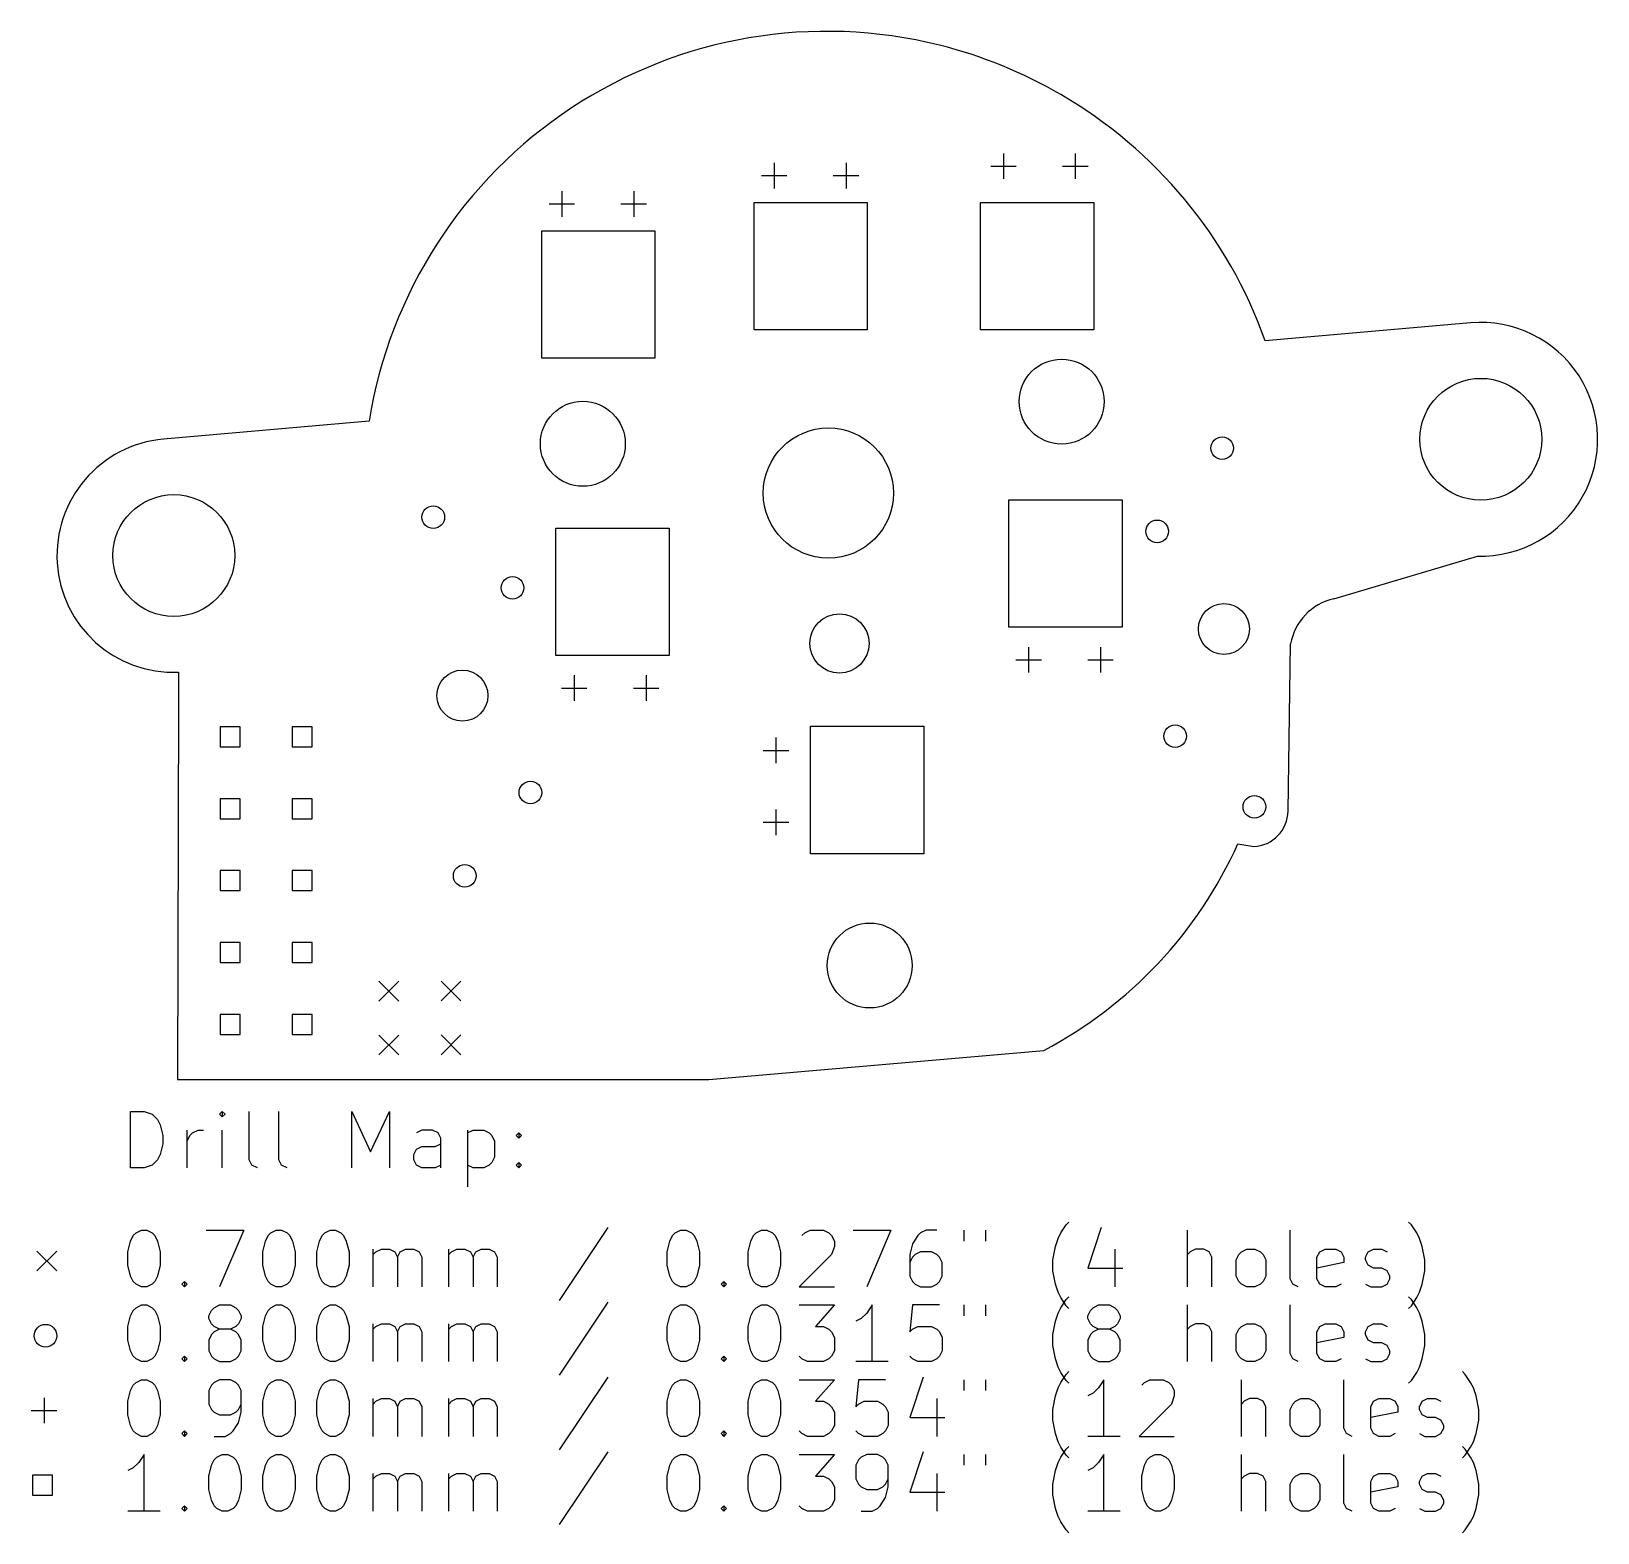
# Model space of a CAD drawing. Extents: x 115 to 170.4, y -122.2 to -69.2.
import ezdxf

# ---------------------------------------------------------------- set-up
doc = ezdxf.new("R2010")
doc.units = 0
doc.layers.add('BLACK', color=7, linetype='CONTINUOUS')

msp = doc.modelspace()

# ---------------------------------------------------------------- linework, layer by layer
at = {"layer": 'BLACK', "linetype": 'CONTINUOUS'}
for p, q in [((151.384681, -71.386729), (151.384732, -71.386657)), ((149.36, -73.464), (149.36, -74.364)), ((151.9, -73.464), (151.9, -74.364)), ((141.26, -73.8), (141.26, -74.7)), ((143.8, -73.8), (143.8, -74.7)), ((148.91, -73.914), (149.81, -73.914)), ((151.45, -73.914), (152.35, -73.914)), ((140.81, -74.25), (141.71, -74.25)), ((143.35, -74.25), (144.25, -74.25)), ((133.76, -74.8), (133.76, -75.7)), ((136.3, -74.8), (136.3, -75.7)), ((140.55, -75.2), (144.55, -75.2)), ((140.55, -79.7), (140.55, -75.2)), ((144.55, -75.2), (144.55, -79.7)), ((148.55, -75.2), (152.55, -75.2)), ((148.55, -79.7), (148.55, -75.2)), ((152.55, -75.2), (152.55, -79.7)), ((133.31, -75.25), (134.21, -75.25)), ((135.85, -75.25), (136.75, -75.25)), ((133.05, -80.7), (133.05, -76.2)), ((133.05, -76.2), (137.05, -76.2)), ((137.05, -76.2), (137.05, -80.7)), ((165.863593, -79.450472), (158.607673, -80.085282)), ((144.55, -79.7), (140.55, -79.7)), ((152.55, -79.7), (148.55, -79.7)), ((137.05, -80.7), (133.05, -80.7)), ((126.95182, -82.922616), (119.695947, -83.557423)), ((149.55, -85.7), (153.55, -85.7)), ((149.55, -90.2), (149.55, -85.7)), ((153.55, -85.7), (153.55, -90.2)), ((133.55, -86.7), (137.55, -86.7)), ((133.55, -91.2), (133.55, -86.7)), ((137.55, -86.7), (137.55, -91.2)), ((161.032214, -89.195196), (166.107598, -87.688143)), ((153.55, -90.2), (149.55, -90.2)), ((137.55, -91.2), (133.55, -91.2)), ((150.25, -90.9), (150.25, -91.8)), ((152.79, -90.9), (152.79, -91.8)), ((159.415035, -96.692033), (159.503261, -90.792896)), ((120.220136, -91.79344), (120.220137, -92.812589)), ((149.8, -91.35), (150.7, -91.35)), ((152.34, -91.35), (153.24, -91.35)), ((133.75, -92.35), (134.65, -92.35)), ((134.2, -91.9), (134.2, -92.8)), ((136.29, -92.35), (137.19, -92.35)), ((136.74, -91.9), (136.74, -92.8)), ((120.220137, -92.812589), (120.190154, -106.181059)), ((122.403557, -93.716443), (121.696443, -93.716443)), ((121.696443, -93.716443), (121.696443, -94.423557)), ((122.403557, -94.423557), (122.403557, -93.716443)), ((124.943557, -93.716443), (124.236443, -93.716443)), ((124.236443, -93.716443), (124.236443, -94.423557)), ((124.943557, -94.423557), (124.943557, -93.716443)), ((142.55, -98.2), (142.55, -93.7)), ((142.55, -93.7), (146.55, -93.7)), ((146.55, -93.7), (146.55, -98.2)), ((121.696443, -94.423557), (122.403557, -94.423557)), ((124.236443, -94.423557), (124.943557, -94.423557)), ((140.875, -94.55), (141.775, -94.55)), ((141.325, -94.1), (141.325, -95)), ((122.403557, -96.256443), (121.696443, -96.256443)), ((121.696443, -96.256443), (121.696443, -96.963557)), ((122.403557, -96.963557), (122.403557, -96.256443)), ((124.943557, -96.256443), (124.236443, -96.256443)), ((124.236443, -96.256443), (124.236443, -96.963557)), ((124.943557, -96.963557), (124.943557, -96.256443)), ((141.325, -96.64), (141.325, -97.54)), ((121.696443, -96.963557), (122.403557, -96.963557)), ((124.236443, -96.963557), (124.943557, -96.963557)), ((140.875, -97.09), (141.775, -97.09)), ((157.642421, -97.851357), (158.2, -97.95)), ((146.55, -98.2), (142.55, -98.2)), ((122.403557, -98.796443), (121.696443, -98.796443)), ((121.696443, -98.796443), (121.696443, -99.503557)), ((122.403557, -99.503557), (122.403557, -98.796443)), ((124.943557, -98.796443), (124.236443, -98.796443)), ((124.236443, -98.796443), (124.236443, -99.503557)), ((124.943557, -99.503557), (124.943557, -98.796443)), ((121.696443, -99.503557), (122.403557, -99.503557)), ((124.236443, -99.503557), (124.943557, -99.503557)), ((122.403557, -101.336443), (121.696443, -101.336443)), ((121.696443, -101.336443), (121.696443, -102.043557)), ((122.403557, -102.043557), (122.403557, -101.336443)), ((124.943557, -101.336443), (124.236443, -101.336443)), ((124.236443, -101.336443), (124.236443, -102.043557)), ((124.943557, -102.043557), (124.943557, -101.336443)), ((121.696443, -102.043557), (122.403557, -102.043557)), ((124.236443, -102.043557), (124.943557, -102.043557)), ((127.3, -102.705), (128, -103.405)), ((128, -102.705), (127.3, -103.405)), ((129.5, -102.7), (130.2, -103.4)), ((130.2, -102.7), (129.5, -103.4)), ((122.403557, -103.876443), (121.696443, -103.876443)), ((121.696443, -103.876443), (121.696443, -104.583557)), ((122.403557, -104.583557), (122.403557, -103.876443)), ((124.943557, -103.876443), (124.236443, -103.876443)), ((124.236443, -103.876443), (124.236443, -104.583557)), ((124.943557, -104.583557), (124.943557, -103.876443)), ((121.696443, -104.583557), (122.403557, -104.583557)), ((124.236443, -104.583557), (124.943557, -104.583557)), ((127.3, -104.605), (128, -105.305)), ((128, -104.605), (127.3, -105.305)), ((129.5, -104.6), (130.2, -105.3)), ((130.2, -104.6), (129.5, -105.3)), ((138.957399, -106.181059), (150.787931, -105.146021)), ((120.190154, -106.181059), (138.957399, -106.181059)), ((118.530949, -109.300897), (118.530949, -107.300897)), ((118.530949, -107.300897), (119.007139, -107.300897)), ((119.007139, -107.300897), (119.292854, -107.396135)), ((121.769044, -107.300897), (121.673806, -107.396135)), ((121.864282, -107.396135), (121.769044, -107.300897)), ((121.769044, -107.300897), (121.769044, -107.491373)), ((122.721425, -109.015182), (122.721425, -107.300897)), ((123.769044, -109.015182), (123.769044, -107.300897)), ((126.340473, -109.300897), (126.340473, -107.300897)), ((126.340473, -107.300897), (127.00714, -108.729468)), ((127.00714, -108.729468), (127.673806, -107.300897)), ((127.673806, -107.300897), (127.673806, -109.300897)), ((119.292854, -107.396135), (119.48333, -107.586611)), ((119.48333, -107.586611), (119.578568, -107.777087)), ((119.578568, -107.777087), (119.673806, -108.158039)), ((121.673806, -107.396135), (121.769044, -107.491373)), ((121.769044, -107.491373), (121.864282, -107.396135)), ((119.673806, -108.158039), (119.673806, -108.443754)), ((120.530949, -109.300897), (120.530949, -107.967563)), ((120.530949, -108.348516), (120.626187, -108.158039)), ((120.626187, -108.158039), (120.721425, -108.062801)), ((120.721425, -108.062801), (120.911901, -107.967563)), ((120.911901, -107.967563), (121.102378, -107.967563)), ((121.769044, -109.300897), (121.769044, -107.967563)), ((128.816663, -107.967563), (128.626187, -108.062801)), ((129.197616, -107.967563), (128.816663, -107.967563)), ((129.388092, -108.062801), (129.197616, -107.967563)), ((129.48333, -108.253278), (129.388092, -108.062801)), ((129.48333, -109.300897), (129.48333, -108.253278)), ((130.435711, -107.967563), (130.435711, -109.967563)), ((130.435711, -108.062801), (130.626187, -107.967563)), ((130.626187, -107.967563), (131.00714, -107.967563)), ((131.00714, -107.967563), (131.197616, -108.062801)), ((131.197616, -108.062801), (131.292854, -108.158039)), ((131.292854, -108.158039), (131.388092, -108.348516)), ((131.388092, -108.348516), (131.388092, -108.919944)), ((132.149997, -108.158039), (132.245235, -108.062801)), ((132.245235, -108.253278), (132.149997, -108.158039)), ((132.245235, -108.062801), (132.340473, -108.158039)), ((132.245235, -108.062801), (132.245235, -108.253278)), ((132.340473, -108.158039), (132.245235, -108.253278)), ((119.578568, -108.824706), (119.48333, -109.015182)), ((119.673806, -108.443754), (119.578568, -108.824706)), ((128.530949, -108.824706), (128.626187, -108.63423)), ((128.530949, -109.015182), (128.530949, -108.824706)), ((128.626187, -108.63423), (128.816663, -108.538992)), ((128.816663, -108.538992), (129.292854, -108.538992)), ((129.292854, -108.538992), (129.48333, -108.443754)), ((131.388092, -108.919944), (131.292854, -109.11042)), ((119.007139, -109.300897), (118.530949, -109.300897)), ((119.292854, -109.205659), (119.007139, -109.300897)), ((119.48333, -109.015182), (119.292854, -109.205659)), ((122.816663, -109.205659), (122.721425, -109.015182)), ((123.007139, -109.300897), (122.816663, -109.205659)), ((123.864282, -109.205659), (123.769044, -109.015182)), ((124.054758, -109.300897), (123.864282, -109.205659)), ((128.626187, -109.205659), (128.530949, -109.015182)), ((128.816663, -109.300897), (128.626187, -109.205659)), ((129.292854, -109.300897), (128.816663, -109.300897)), ((129.48333, -109.205659), (129.292854, -109.300897)), ((130.626187, -109.300897), (130.435711, -109.205659)), ((131.00714, -109.300897), (130.626187, -109.300897)), ((131.197616, -109.205659), (131.00714, -109.300897)), ((131.292854, -109.11042), (131.197616, -109.205659)), ((132.149997, -109.205659), (132.245235, -109.11042)), ((132.245235, -109.300897), (132.149997, -109.205659)), ((132.245235, -109.11042), (132.340473, -109.205659)), ((132.245235, -109.11042), (132.245235, -109.300897)), ((132.340473, -109.205659), (132.245235, -109.300897)), ((118.530949, -111.881849), (118.626187, -111.691373)), ((118.626187, -111.691373), (118.721425, -111.596135)), ((118.721425, -111.596135), (118.911901, -111.500897)), ((118.911901, -111.500897), (119.102378, -111.500897)), ((119.102378, -111.500897), (119.292854, -111.596135)), ((119.292854, -111.596135), (119.388092, -111.691373)), ((119.388092, -111.691373), (119.48333, -111.881849)), ((121.197616, -111.500897), (122.530949, -111.500897)), ((122.530949, -111.500897), (121.673806, -113.500897)), ((123.292854, -111.881849), (123.388092, -111.691373)), ((123.388092, -111.691373), (123.48333, -111.596135)), ((123.48333, -111.596135), (123.673806, -111.500897)), ((123.673806, -111.500897), (123.864283, -111.500897)), ((123.864283, -111.500897), (124.054759, -111.596135)), ((124.054759, -111.596135), (124.149997, -111.691373)), ((124.149997, -111.691373), (124.245235, -111.881849)), ((125.197616, -111.881849), (125.292854, -111.691373)), ((125.292854, -111.691373), (125.388092, -111.596135)), ((125.388092, -111.596135), (125.578568, -111.500897)), ((125.578568, -111.500897), (125.769045, -111.500897)), ((125.769045, -111.500897), (125.959521, -111.596135)), ((125.959521, -111.596135), (126.054759, -111.691373)), ((126.054759, -111.691373), (126.149997, -111.881849)), ((135.388093, -111.405659), (133.673808, -113.977087)), ((137.57857, -111.881849), (137.673808, -111.691373)), ((137.673808, -111.691373), (137.769046, -111.596135)), ((137.769046, -111.596135), (137.959522, -111.500897)), ((137.959522, -111.500897), (138.149999, -111.500897)), ((138.149999, -111.500897), (138.340475, -111.596135)), ((138.340475, -111.596135), (138.435713, -111.691373)), ((138.435713, -111.691373), (138.530951, -111.881849)), ((140.435713, -111.881849), (140.530951, -111.691373)), ((140.530951, -111.691373), (140.626189, -111.596135)), ((140.626189, -111.596135), (140.816665, -111.500897)), ((140.816665, -111.500897), (141.007142, -111.500897)), ((141.007142, -111.500897), (141.197618, -111.596135)), ((141.197618, -111.596135), (141.292856, -111.691373)), ((141.292856, -111.691373), (141.388094, -111.881849)), ((142.245237, -111.691373), (142.340475, -111.596135)), ((142.340475, -111.596135), (142.530951, -111.500897)), ((142.530951, -111.500897), (143.007142, -111.500897)), ((143.007142, -111.500897), (143.197618, -111.596135)), ((143.197618, -111.596135), (143.292856, -111.691373)), ((143.292856, -111.691373), (143.388094, -111.881849)), ((144.054761, -111.500897), (145.388094, -111.500897)), ((145.388094, -111.500897), (144.530951, -113.500897)), ((146.340475, -111.691373), (146.149999, -111.977087)), ((146.435713, -111.596135), (146.340475, -111.691373)), ((146.626189, -111.500897), (146.435713, -111.596135)), ((147.007142, -111.500897), (146.626189, -111.500897)), ((147.959523, -111.500897), (147.959523, -111.881849)), ((148.721428, -111.500897), (148.721428, -111.881849)), ((151.292857, -111.786611), (151.388095, -111.596135)), ((151.388095, -111.596135), (151.578571, -111.31042)), ((151.578571, -111.31042), (151.67381, -111.215182)), ((152.816666, -111.405659), (152.340476, -112.83423)), ((155.864286, -113.500897), (155.864286, -111.500897)), ((159.483334, -113.215182), (159.483334, -111.500897)), ((163.769049, -111.31042), (163.673811, -111.215182)), ((163.959525, -111.596135), (163.769049, -111.31042)), ((164.054763, -111.786611), (163.959525, -111.596135)), ((115.223181, -112.236059), (115.923181, -112.936059)), ((115.923181, -112.236059), (115.223181, -112.936059)), ((118.435711, -112.262801), (118.530949, -111.881849)), ((118.435711, -112.738992), (118.435711, -112.262801)), ((119.48333, -111.881849), (119.578568, -112.262801)), ((119.578568, -112.262801), (119.578568, -112.738992)), ((123.197616, -112.262801), (123.292854, -111.881849)), ((123.197616, -112.738992), (123.197616, -112.262801)), ((124.245235, -111.881849), (124.340473, -112.262801)), ((124.340473, -112.262801), (124.340473, -112.738992)), ((125.102378, -112.262801), (125.197616, -111.881849)), ((125.102378, -112.738992), (125.102378, -112.262801)), ((126.149997, -111.881849), (126.245235, -112.262801)), ((126.245235, -112.262801), (126.245235, -112.738992)), ((127.102378, -113.500897), (127.102378, -112.167563)), ((127.102378, -112.358039), (127.197616, -112.262801)), ((127.197616, -112.262801), (127.388092, -112.167563)), ((127.388092, -112.167563), (127.673807, -112.167563)), ((127.673807, -112.167563), (127.864283, -112.262801)), ((127.864283, -112.262801), (127.959521, -112.453278)), ((127.959521, -112.453278), (128.054759, -112.262801)), ((128.054759, -112.262801), (128.245235, -112.167563)), ((128.245235, -112.167563), (128.530949, -112.167563)), ((128.530949, -112.167563), (128.721426, -112.262801)), ((128.721426, -112.262801), (128.816664, -112.453278)), ((129.769045, -113.500897), (129.769045, -112.167563)), ((129.769045, -112.358039), (129.864283, -112.262801)), ((129.864283, -112.262801), (130.054759, -112.167563)), ((130.054759, -112.167563), (130.340474, -112.167563)), ((130.340474, -112.167563), (130.53095, -112.262801)), ((130.53095, -112.262801), (130.626188, -112.453278)), ((130.626188, -112.453278), (130.721426, -112.262801)), ((130.721426, -112.262801), (130.911902, -112.167563)), ((130.911902, -112.167563), (131.197616, -112.167563)), ((131.197616, -112.167563), (131.388093, -112.262801)), ((131.388093, -112.262801), (131.483331, -112.453278)), ((137.483332, -112.262801), (137.57857, -111.881849)), ((137.483332, -112.738992), (137.483332, -112.262801)), ((138.530951, -111.881849), (138.626189, -112.262801)), ((138.626189, -112.262801), (138.626189, -112.738992)), ((140.340475, -112.262801), (140.435713, -111.881849)), ((140.340475, -112.738992), (140.340475, -112.262801)), ((141.388094, -111.881849), (141.483332, -112.262801)), ((141.483332, -112.262801), (141.483332, -112.738992)), ((143.388094, -112.072325), (143.292856, -112.358039)), ((143.388094, -111.881849), (143.388094, -112.072325)), ((146.149999, -111.977087), (146.054761, -112.358039)), ((146.435713, -112.262801), (146.245237, -112.358039)), ((146.816666, -112.262801), (146.435713, -112.262801)), ((147.007142, -112.358039), (146.816666, -112.262801)), ((151.102381, -112.548516), (151.197619, -112.072325)), ((151.197619, -112.072325), (151.292857, -111.786611)), ((153.292857, -112.167563), (153.292857, -113.500897)), ((155.959524, -112.262801), (155.864286, -112.358039)), ((156.15, -112.167563), (155.959524, -112.262801)), ((156.435715, -112.167563), (156.15, -112.167563)), ((156.626191, -112.262801), (156.435715, -112.167563)), ((156.721429, -112.453278), (156.626191, -112.262801)), ((157.67381, -112.358039), (157.769048, -112.262801)), ((157.769048, -112.262801), (157.959524, -112.167563)), ((157.959524, -112.167563), (158.245239, -112.167563)), ((158.245239, -112.167563), (158.435715, -112.262801)), ((158.435715, -112.262801), (158.530953, -112.358039)), ((160.435715, -112.453278), (160.530953, -112.262801)), ((160.530953, -112.262801), (160.721429, -112.167563)), ((160.721429, -112.167563), (161.102382, -112.167563)), ((161.102382, -112.167563), (161.292858, -112.262801)), ((161.292858, -112.262801), (161.388096, -112.453278)), ((162.150001, -112.453278), (162.245239, -112.262801)), ((162.245239, -112.262801), (162.435715, -112.167563)), ((162.435715, -112.167563), (162.721429, -112.167563)), ((162.721429, -112.167563), (162.911906, -112.262801)), ((164.150001, -112.072325), (164.054763, -111.786611)), ((164.245239, -112.548516), (164.150001, -112.072325)), ((118.530949, -113.119944), (118.435711, -112.738992)), ((119.578568, -112.738992), (119.48333, -113.119944)), ((123.292854, -113.119944), (123.197616, -112.738992)), ((124.340473, -112.738992), (124.245235, -113.119944)), ((125.197616, -113.119944), (125.102378, -112.738992)), ((126.245235, -112.738992), (126.149997, -113.119944)), ((127.959521, -112.453278), (127.959521, -113.500897)), ((128.816664, -112.453278), (128.816664, -113.500897)), ((130.626188, -112.453278), (130.626188, -113.500897)), ((131.483331, -112.453278), (131.483331, -113.500897)), ((137.57857, -113.119944), (137.483332, -112.738992)), ((138.626189, -112.738992), (138.530951, -113.119944)), ((140.435713, -113.119944), (140.340475, -112.738992)), ((141.483332, -112.738992), (141.388094, -113.119944)), ((143.292856, -112.358039), (142.149999, -113.500897)), ((146.054761, -112.358039), (146.054761, -113.119944)), ((146.149999, -112.453278), (146.054761, -112.643754)), ((146.245237, -112.358039), (146.149999, -112.453278)), ((147.10238, -112.453278), (147.007142, -112.358039)), ((147.197618, -112.643754), (147.10238, -112.453278)), ((147.197618, -113.119944), (147.197618, -112.643754)), ((151.102381, -112.929468), (151.102381, -112.548516)), ((152.340476, -112.83423), (153.578571, -112.83423)), ((156.721429, -113.500897), (156.721429, -112.453278)), ((157.578572, -112.548516), (157.67381, -112.358039)), ((157.578572, -113.119944), (157.578572, -112.548516)), ((158.530953, -112.358039), (158.626191, -112.548516)), ((158.626191, -112.548516), (158.626191, -113.119944)), ((160.435715, -113.215182), (160.435715, -112.453278)), ((161.388096, -112.643754), (160.435715, -112.83423)), ((161.388096, -112.453278), (161.388096, -112.643754)), ((162.150001, -112.548516), (162.150001, -112.453278)), ((162.245239, -112.738992), (162.150001, -112.548516)), ((162.435715, -112.83423), (162.245239, -112.738992)), ((162.721429, -112.83423), (162.435715, -112.83423)), ((162.911906, -112.929468), (162.721429, -112.83423)), ((164.245239, -112.929468), (164.245239, -112.548516)), ((118.626187, -113.31042), (118.530949, -113.119944)), ((118.721425, -113.405659), (118.626187, -113.31042)), ((118.911901, -113.500897), (118.721425, -113.405659)), ((119.292854, -113.405659), (119.102378, -113.500897)), ((119.388092, -113.31042), (119.292854, -113.405659)), ((119.48333, -113.119944), (119.388092, -113.31042)), ((120.340473, -113.405659), (120.435711, -113.31042)), ((120.435711, -113.500897), (120.340473, -113.405659)), ((120.435711, -113.31042), (120.530949, -113.405659)), ((120.435711, -113.31042), (120.435711, -113.500897)), ((120.530949, -113.405659), (120.435711, -113.500897)), ((123.388092, -113.31042), (123.292854, -113.119944)), ((123.48333, -113.405659), (123.388092, -113.31042)), ((123.673806, -113.500897), (123.48333, -113.405659)), ((124.054759, -113.405659), (123.864283, -113.500897)), ((124.149997, -113.31042), (124.054759, -113.405659)), ((124.245235, -113.119944), (124.149997, -113.31042)), ((125.292854, -113.31042), (125.197616, -113.119944)), ((125.388092, -113.405659), (125.292854, -113.31042)), ((125.578568, -113.500897), (125.388092, -113.405659)), ((125.959521, -113.405659), (125.769045, -113.500897)), ((126.054759, -113.31042), (125.959521, -113.405659)), ((126.149997, -113.119944), (126.054759, -113.31042)), ((137.673808, -113.31042), (137.57857, -113.119944)), ((137.769046, -113.405659), (137.673808, -113.31042)), ((137.959522, -113.500897), (137.769046, -113.405659)), ((138.340475, -113.405659), (138.149999, -113.500897)), ((138.435713, -113.31042), (138.340475, -113.405659)), ((138.530951, -113.119944), (138.435713, -113.31042)), ((139.388094, -113.405659), (139.483332, -113.31042)), ((139.483332, -113.500897), (139.388094, -113.405659)), ((139.483332, -113.31042), (139.57857, -113.405659)), ((139.483332, -113.31042), (139.483332, -113.500897)), ((139.57857, -113.405659), (139.483332, -113.500897)), ((140.530951, -113.31042), (140.435713, -113.119944)), ((140.626189, -113.405659), (140.530951, -113.31042)), ((140.816665, -113.500897), (140.626189, -113.405659)), ((141.197618, -113.405659), (141.007142, -113.500897)), ((141.292856, -113.31042), (141.197618, -113.405659)), ((141.388094, -113.119944), (141.292856, -113.31042)), ((146.054761, -113.119944), (146.149999, -113.31042)), ((146.149999, -113.31042), (146.245237, -113.405659)), ((146.245237, -113.405659), (146.435713, -113.500897)), ((146.816666, -113.500897), (147.007142, -113.405659)), ((147.007142, -113.405659), (147.10238, -113.31042)), ((147.10238, -113.31042), (147.197618, -113.119944)), ((151.197619, -113.405659), (151.102381, -112.929468)), ((151.292857, -113.691373), (151.197619, -113.405659)), ((157.67381, -113.31042), (157.578572, -113.119944)), ((157.769048, -113.405659), (157.67381, -113.31042)), ((157.959524, -113.500897), (157.769048, -113.405659)), ((158.435715, -113.405659), (158.245239, -113.500897)), ((158.530953, -113.31042), (158.435715, -113.405659)), ((158.626191, -113.119944), (158.530953, -113.31042)), ((159.578572, -113.405659), (159.483334, -113.215182)), ((159.769048, -113.500897), (159.578572, -113.405659)), ((160.530953, -113.405659), (160.435715, -113.215182)), ((160.721429, -113.500897), (160.530953, -113.405659)), ((161.292858, -113.405659), (161.102382, -113.500897)), ((162.150001, -113.405659), (162.340477, -113.500897)), ((162.721429, -113.500897), (162.911906, -113.405659)), ((163.007144, -113.119944), (162.911906, -112.929468)), ((162.911906, -113.405659), (163.007144, -113.215182)), ((163.007144, -113.215182), (163.007144, -113.119944)), ((164.054763, -113.691373), (164.150001, -113.405659)), ((164.150001, -113.405659), (164.245239, -112.929468)), ((119.102378, -113.500897), (118.911901, -113.500897)), ((123.864283, -113.500897), (123.673806, -113.500897)), ((125.769045, -113.500897), (125.578568, -113.500897)), ((138.149999, -113.500897), (137.959522, -113.500897)), ((141.007142, -113.500897), (140.816665, -113.500897)), ((142.149999, -113.500897), (143.388094, -113.500897)), ((146.435713, -113.500897), (146.816666, -113.500897)), ((151.388095, -113.881849), (151.292857, -113.691373)), ((151.578571, -114.167563), (151.388095, -113.881849)), ((151.388095, -114.236135), (151.578571, -113.95042)), ((151.578571, -113.95042), (151.67381, -113.855182)), ((158.245239, -113.500897), (157.959524, -113.500897)), ((161.102382, -113.500897), (160.721429, -113.500897)), ((162.340477, -113.500897), (162.721429, -113.500897)), ((163.769049, -113.95042), (163.673811, -113.855182)), ((163.769049, -114.167563), (163.959525, -113.881849)), ((163.959525, -114.236135), (163.769049, -113.95042)), ((163.959525, -113.881849), (164.054763, -113.691373)), ((118.435711, -114.902801), (118.530949, -114.521849)), ((118.530949, -114.521849), (118.626187, -114.331373)), ((118.626187, -114.331373), (118.721425, -114.236135)), ((118.721425, -114.236135), (118.911901, -114.140897)), ((118.911901, -114.140897), (119.102378, -114.140897)), ((119.102378, -114.140897), (119.292854, -114.236135)), ((119.292854, -114.236135), (119.388092, -114.331373)), ((119.388092, -114.331373), (119.48333, -114.521849)), ((119.48333, -114.521849), (119.578568, -114.902801)), ((121.292854, -114.521849), (121.388092, -114.331373)), ((121.292854, -114.617087), (121.292854, -114.521849)), ((121.388092, -114.331373), (121.48333, -114.236135)), ((121.48333, -114.236135), (121.673806, -114.140897)), ((121.673806, -114.140897), (122.054759, -114.140897)), ((122.054759, -114.140897), (122.245235, -114.236135)), ((122.245235, -114.236135), (122.340473, -114.331373)), ((122.340473, -114.331373), (122.435711, -114.521849)), ((122.435711, -114.521849), (122.435711, -114.617087)), ((123.197616, -114.902801), (123.292854, -114.521849)), ((123.292854, -114.521849), (123.388092, -114.331373)), ((123.388092, -114.331373), (123.48333, -114.236135)), ((123.48333, -114.236135), (123.673806, -114.140897)), ((123.673806, -114.140897), (123.864283, -114.140897)), ((123.864283, -114.140897), (124.054759, -114.236135)), ((124.054759, -114.236135), (124.149997, -114.331373)), ((124.149997, -114.331373), (124.245235, -114.521849)), ((124.245235, -114.521849), (124.340473, -114.902801)), ((125.102378, -114.902801), (125.197616, -114.521849)), ((125.197616, -114.521849), (125.292854, -114.331373)), ((125.292854, -114.331373), (125.388092, -114.236135)), ((125.388092, -114.236135), (125.578568, -114.140897)), ((125.578568, -114.140897), (125.769045, -114.140897)), ((125.769045, -114.140897), (125.959521, -114.236135)), ((125.959521, -114.236135), (126.054759, -114.331373)), ((126.054759, -114.331373), (126.149997, -114.521849)), ((126.149997, -114.521849), (126.245235, -114.902801)), ((135.388093, -114.045659), (133.673808, -116.617087)), ((137.483332, -114.902801), (137.57857, -114.521849)), ((137.57857, -114.521849), (137.673808, -114.331373)), ((137.673808, -114.331373), (137.769046, -114.236135)), ((137.769046, -114.236135), (137.959522, -114.140897)), ((137.959522, -114.140897), (138.149999, -114.140897)), ((138.149999, -114.140897), (138.340475, -114.236135)), ((138.340475, -114.236135), (138.435713, -114.331373)), ((138.435713, -114.331373), (138.530951, -114.521849)), ((138.530951, -114.521849), (138.626189, -114.902801)), ((140.340475, -114.902801), (140.435713, -114.521849)), ((140.435713, -114.521849), (140.530951, -114.331373)), ((140.530951, -114.331373), (140.626189, -114.236135)), ((140.626189, -114.236135), (140.816665, -114.140897)), ((140.816665, -114.140897), (141.007142, -114.140897)), ((141.007142, -114.140897), (141.197618, -114.236135)), ((141.197618, -114.236135), (141.292856, -114.331373)), ((141.292856, -114.331373), (141.388094, -114.521849)), ((141.388094, -114.521849), (141.483332, -114.902801)), ((142.149999, -114.140897), (143.388094, -114.140897)), ((143.388094, -114.140897), (142.721427, -114.902801)), ((144.530951, -114.426611), (144.340475, -114.617087)), ((144.721427, -114.140897), (144.530951, -114.426611)), ((144.721427, -116.140897), (144.721427, -114.140897)), ((146.149999, -114.140897), (146.054761, -115.093278)), ((147.10238, -114.140897), (146.149999, -114.140897)), ((147.959523, -114.140897), (147.959523, -114.521849)), ((148.721428, -114.140897), (148.721428, -114.521849)), ((151.197619, -114.712325), (151.292857, -114.426611)), ((151.292857, -114.426611), (151.388095, -114.236135)), ((151.67381, -114.262801), (151.578571, -114.167563)), ((152.340476, -114.521849), (152.435714, -114.331373)), ((152.340476, -114.617087), (152.340476, -114.521849)), ((152.435714, -114.331373), (152.530952, -114.236135)), ((152.530952, -114.236135), (152.721428, -114.140897)), ((152.721428, -114.140897), (153.102381, -114.140897)), ((153.102381, -114.140897), (153.292857, -114.236135)), ((153.292857, -114.236135), (153.388095, -114.331373)), ((153.388095, -114.331373), (153.483333, -114.521849)), ((153.483333, -114.521849), (153.483333, -114.617087)), ((155.864286, -116.140897), (155.864286, -114.140897)), ((159.483334, -115.855182), (159.483334, -114.140897)), ((163.673811, -114.262801), (163.769049, -114.167563)), ((164.054763, -114.426611), (163.959525, -114.236135)), ((164.150001, -114.712325), (164.054763, -114.426611)), ((118.435711, -115.378992), (118.435711, -114.902801)), ((119.578568, -114.902801), (119.578568, -115.378992)), ((121.388092, -114.807563), (121.292854, -114.617087)), ((121.48333, -114.902801), (121.388092, -114.807563)), ((121.673806, -114.998039), (121.48333, -114.902801)), ((121.673806, -114.998039), (121.48333, -115.093278)), ((122.054759, -114.998039), (121.673806, -114.998039)), ((122.245235, -114.902801), (122.054759, -114.998039)), ((122.245235, -115.093278), (122.054759, -114.998039)), ((122.340473, -114.807563), (122.245235, -114.902801)), ((122.435711, -114.617087), (122.340473, -114.807563)), ((123.197616, -115.378992), (123.197616, -114.902801)), ((124.340473, -114.902801), (124.340473, -115.378992)), ((125.102378, -115.378992), (125.102378, -114.902801)), ((126.245235, -114.902801), (126.245235, -115.378992)), ((127.102378, -116.140897), (127.102378, -114.807563)), ((127.102378, -114.998039), (127.197616, -114.902801)), ((127.197616, -114.902801), (127.388092, -114.807563)), ((127.388092, -114.807563), (127.673807, -114.807563)), ((127.673807, -114.807563), (127.864283, -114.902801)), ((127.864283, -114.902801), (127.959521, -115.093278)), ((127.959521, -115.093278), (128.054759, -114.902801)), ((128.054759, -114.902801), (128.245235, -114.807563)), ((128.245235, -114.807563), (128.530949, -114.807563)), ((128.530949, -114.807563), (128.721426, -114.902801)), ((128.721426, -114.902801), (128.816664, -115.093278)), ((129.769045, -116.140897), (129.769045, -114.807563)), ((129.769045, -114.998039), (129.864283, -114.902801)), ((129.864283, -114.902801), (130.054759, -114.807563)), ((130.054759, -114.807563), (130.340474, -114.807563)), ((130.340474, -114.807563), (130.53095, -114.902801)), ((130.53095, -114.902801), (130.626188, -115.093278)), ((130.626188, -115.093278), (130.721426, -114.902801)), ((130.721426, -114.902801), (130.911902, -114.807563)), ((130.911902, -114.807563), (131.197616, -114.807563)), ((131.197616, -114.807563), (131.388093, -114.902801)), ((131.388093, -114.902801), (131.483331, -115.093278)), ((137.483332, -115.378992), (137.483332, -114.902801)), ((138.626189, -114.902801), (138.626189, -115.378992)), ((140.340475, -115.378992), (140.340475, -114.902801)), ((141.483332, -114.902801), (141.483332, -115.378992)), ((142.721427, -114.902801), (143.007142, -114.902801)), ((143.007142, -114.902801), (143.197618, -114.998039)), ((143.197618, -114.998039), (143.292856, -115.093278)), ((144.340475, -114.617087), (144.149999, -114.712325)), ((146.054761, -115.093278), (146.149999, -114.998039)), ((146.149999, -114.998039), (146.340475, -114.902801)), ((146.340475, -114.902801), (146.816666, -114.902801)), ((146.816666, -114.902801), (147.007142, -114.998039)), ((147.007142, -114.998039), (147.10238, -115.093278)), ((151.102381, -115.188516), (151.197619, -114.712325)), ((152.435714, -114.807563), (152.340476, -114.617087)), ((152.530952, -114.902801), (152.435714, -114.807563)), ((152.721428, -114.998039), (152.530952, -114.902801)), ((152.721428, -114.998039), (152.530952, -115.093278)), ((153.102381, -114.998039), (152.721428, -114.998039)), ((153.292857, -114.902801), (153.102381, -114.998039)), ((153.292857, -115.093278), (153.102381, -114.998039)), ((153.388095, -114.807563), (153.292857, -114.902801)), ((153.483333, -114.617087), (153.388095, -114.807563)), ((155.959524, -114.902801), (155.864286, -114.998039)), ((156.15, -114.807563), (155.959524, -114.902801)), ((156.435715, -114.807563), (156.15, -114.807563)), ((156.626191, -114.902801), (156.435715, -114.807563)), ((156.721429, -115.093278), (156.626191, -114.902801)), ((157.578572, -115.188516), (157.67381, -114.998039)), ((157.67381, -114.998039), (157.769048, -114.902801)), ((157.769048, -114.902801), (157.959524, -114.807563)), ((157.959524, -114.807563), (158.245239, -114.807563)), ((158.245239, -114.807563), (158.435715, -114.902801)), ((158.435715, -114.902801), (158.530953, -114.998039)), ((158.530953, -114.998039), (158.626191, -115.188516)), ((160.435715, -115.093278), (160.530953, -114.902801)), ((160.530953, -114.902801), (160.721429, -114.807563)), ((160.721429, -114.807563), (161.102382, -114.807563)), ((161.102382, -114.807563), (161.292858, -114.902801)), ((161.292858, -114.902801), (161.388096, -115.093278)), ((162.150001, -115.093278), (162.245239, -114.902801)), ((162.245239, -114.902801), (162.435715, -114.807563)), ((162.435715, -114.807563), (162.721429, -114.807563)), ((162.721429, -114.807563), (162.911906, -114.902801)), ((164.245239, -115.188516), (164.150001, -114.712325)), ((118.530949, -115.759944), (118.435711, -115.378992)), ((119.578568, -115.378992), (119.48333, -115.759944)), ((121.388092, -115.188516), (121.292854, -115.378992)), ((121.292854, -115.378992), (121.292854, -115.759944)), ((121.48333, -115.093278), (121.388092, -115.188516)), ((122.340473, -115.188516), (122.245235, -115.093278)), ((122.435711, -115.378992), (122.340473, -115.188516)), ((122.435711, -115.759944), (122.435711, -115.378992)), ((123.292854, -115.759944), (123.197616, -115.378992)), ((124.340473, -115.378992), (124.245235, -115.759944)), ((125.197616, -115.759944), (125.102378, -115.378992)), ((126.245235, -115.378992), (126.149997, -115.759944)), ((127.959521, -115.093278), (127.959521, -116.140897)), ((128.816664, -115.093278), (128.816664, -116.140897)), ((130.626188, -115.093278), (130.626188, -116.140897)), ((131.483331, -115.093278), (131.483331, -116.140897)), ((137.57857, -115.759944), (137.483332, -115.378992)), ((138.626189, -115.378992), (138.530951, -115.759944)), ((140.435713, -115.759944), (140.340475, -115.378992)), ((141.483332, -115.378992), (141.388094, -115.759944)), ((143.292856, -115.093278), (143.388094, -115.283754)), ((143.388094, -115.283754), (143.388094, -115.759944)), ((147.10238, -115.093278), (147.197618, -115.283754)), ((147.197618, -115.283754), (147.197618, -115.759944)), ((151.102381, -115.569468), (151.102381, -115.188516)), ((151.197619, -116.045659), (151.102381, -115.569468)), ((152.435714, -115.188516), (152.340476, -115.378992)), ((152.340476, -115.378992), (152.340476, -115.759944)), ((152.530952, -115.093278), (152.435714, -115.188516)), ((153.388095, -115.188516), (153.292857, -115.093278)), ((153.483333, -115.378992), (153.388095, -115.188516)), ((153.483333, -115.759944), (153.483333, -115.378992)), ((156.721429, -116.140897), (156.721429, -115.093278)), ((157.578572, -115.759944), (157.578572, -115.188516)), ((158.626191, -115.188516), (158.626191, -115.759944)), ((160.435715, -115.855182), (160.435715, -115.093278)), ((161.388096, -115.283754), (160.435715, -115.47423)), ((161.388096, -115.093278), (161.388096, -115.283754)), ((162.150001, -115.188516), (162.150001, -115.093278)), ((162.245239, -115.378992), (162.150001, -115.188516)), ((162.435715, -115.47423), (162.245239, -115.378992)), ((162.721429, -115.47423), (162.435715, -115.47423)), ((162.911906, -115.569468), (162.721429, -115.47423)), ((163.007144, -115.759944), (162.911906, -115.569468)), ((164.150001, -116.045659), (164.245239, -115.569468)), ((164.245239, -115.569468), (164.245239, -115.188516)), ((118.626187, -115.95042), (118.530949, -115.759944)), ((118.721425, -116.045659), (118.626187, -115.95042)), ((118.911901, -116.140897), (118.721425, -116.045659)), ((119.102378, -116.140897), (118.911901, -116.140897)), ((119.292854, -116.045659), (119.102378, -116.140897)), ((119.388092, -115.95042), (119.292854, -116.045659)), ((119.48333, -115.759944), (119.388092, -115.95042)), ((120.340473, -116.045659), (120.435711, -115.95042)), ((120.435711, -116.140897), (120.340473, -116.045659)), ((120.435711, -115.95042), (120.530949, -116.045659)), ((120.435711, -115.95042), (120.435711, -116.140897)), ((120.530949, -116.045659), (120.435711, -116.140897)), ((121.292854, -115.759944), (121.388092, -115.95042)), ((121.388092, -115.95042), (121.48333, -116.045659)), ((121.48333, -116.045659), (121.673806, -116.140897)), ((121.673806, -116.140897), (122.054759, -116.140897)), ((122.054759, -116.140897), (122.245235, -116.045659)), ((122.245235, -116.045659), (122.340473, -115.95042)), ((122.340473, -115.95042), (122.435711, -115.759944)), ((123.388092, -115.95042), (123.292854, -115.759944)), ((123.48333, -116.045659), (123.388092, -115.95042)), ((123.673806, -116.140897), (123.48333, -116.045659)), ((123.864283, -116.140897), (123.673806, -116.140897)), ((124.054759, -116.045659), (123.864283, -116.140897)), ((124.149997, -115.95042), (124.054759, -116.045659)), ((124.245235, -115.759944), (124.149997, -115.95042)), ((125.292854, -115.95042), (125.197616, -115.759944)), ((125.388092, -116.045659), (125.292854, -115.95042)), ((125.578568, -116.140897), (125.388092, -116.045659)), ((125.769045, -116.140897), (125.578568, -116.140897)), ((125.959521, -116.045659), (125.769045, -116.140897)), ((126.054759, -115.95042), (125.959521, -116.045659)), ((126.149997, -115.759944), (126.054759, -115.95042)), ((137.673808, -115.95042), (137.57857, -115.759944)), ((137.769046, -116.045659), (137.673808, -115.95042)), ((137.959522, -116.140897), (137.769046, -116.045659)), ((138.149999, -116.140897), (137.959522, -116.140897)), ((138.340475, -116.045659), (138.149999, -116.140897)), ((138.435713, -115.95042), (138.340475, -116.045659)), ((138.530951, -115.759944), (138.435713, -115.95042)), ((139.388094, -116.045659), (139.483332, -115.95042)), ((139.483332, -116.140897), (139.388094, -116.045659)), ((139.483332, -115.95042), (139.57857, -116.045659)), ((139.483332, -115.95042), (139.483332, -116.140897)), ((139.57857, -116.045659), (139.483332, -116.140897)), ((140.530951, -115.95042), (140.435713, -115.759944)), ((140.626189, -116.045659), (140.530951, -115.95042)), ((140.816665, -116.140897), (140.626189, -116.045659)), ((141.007142, -116.140897), (140.816665, -116.140897)), ((141.197618, -116.045659), (141.007142, -116.140897)), ((141.292856, -115.95042), (141.197618, -116.045659)), ((141.388094, -115.759944), (141.292856, -115.95042)), ((142.245237, -116.045659), (142.149999, -115.95042)), ((142.435713, -116.140897), (142.245237, -116.045659)), ((143.007142, -116.140897), (142.435713, -116.140897)), ((143.197618, -116.045659), (143.007142, -116.140897)), ((143.292856, -115.95042), (143.197618, -116.045659)), ((143.388094, -115.759944), (143.292856, -115.95042)), ((145.292856, -116.140897), (144.149999, -116.140897)), ((146.149999, -116.045659), (146.054761, -115.95042)), ((146.340475, -116.140897), (146.149999, -116.045659)), ((146.816666, -116.140897), (146.340475, -116.140897)), ((147.007142, -116.045659), (146.816666, -116.140897)), ((147.10238, -115.95042), (147.007142, -116.045659)), ((147.197618, -115.759944), (147.10238, -115.95042)), ((151.292857, -116.331373), (151.197619, -116.045659)), ((152.340476, -115.759944), (152.435714, -115.95042)), ((152.435714, -115.95042), (152.530952, -116.045659)), ((152.530952, -116.045659), (152.721428, -116.140897)), ((152.721428, -116.140897), (153.102381, -116.140897)), ((153.102381, -116.140897), (153.292857, -116.045659)), ((153.292857, -116.045659), (153.388095, -115.95042)), ((153.388095, -115.95042), (153.483333, -115.759944)), ((157.67381, -115.95042), (157.578572, -115.759944)), ((157.769048, -116.045659), (157.67381, -115.95042)), ((157.959524, -116.140897), (157.769048, -116.045659)), ((158.245239, -116.140897), (157.959524, -116.140897)), ((158.435715, -116.045659), (158.245239, -116.140897)), ((158.530953, -115.95042), (158.435715, -116.045659)), ((158.626191, -115.759944), (158.530953, -115.95042)), ((159.578572, -116.045659), (159.483334, -115.855182)), ((159.769048, -116.140897), (159.578572, -116.045659)), ((160.530953, -116.045659), (160.435715, -115.855182)), ((160.721429, -116.140897), (160.530953, -116.045659)), ((161.102382, -116.140897), (160.721429, -116.140897)), ((161.292858, -116.045659), (161.102382, -116.140897)), ((162.150001, -116.045659), (162.340477, -116.140897)), ((162.340477, -116.140897), (162.721429, -116.140897)), ((162.721429, -116.140897), (162.911906, -116.045659)), ((162.911906, -116.045659), (163.007144, -115.855182)), ((163.007144, -115.855182), (163.007144, -115.759944)), ((164.054763, -116.331373), (164.150001, -116.045659)), ((135.388093, -116.685659), (133.673808, -119.257087)), ((146.530951, -116.685659), (146.054761, -118.11423)), ((151.388095, -116.521849), (151.292857, -116.331373)), ((151.578571, -116.807563), (151.388095, -116.521849)), ((151.388095, -116.876135), (151.578571, -116.59042)), ((151.578571, -116.59042), (151.67381, -116.495182)), ((163.769049, -116.807563), (163.959525, -116.521849)), ((163.959525, -116.521849), (164.054763, -116.331373)), ((165.673811, -116.59042), (165.578573, -116.495182)), ((165.864287, -116.876135), (165.673811, -116.59042)), ((118.435711, -117.542801), (118.530949, -117.161849)), ((118.530949, -117.161849), (118.626187, -116.971373)), ((118.626187, -116.971373), (118.721425, -116.876135)), ((118.721425, -116.876135), (118.911901, -116.780897)), ((118.911901, -116.780897), (119.102378, -116.780897)), ((119.102378, -116.780897), (119.292854, -116.876135)), ((119.292854, -116.876135), (119.388092, -116.971373)), ((119.388092, -116.971373), (119.48333, -117.161849)), ((119.48333, -117.161849), (119.578568, -117.542801)), ((121.388092, -116.971373), (121.292854, -117.161849)), ((121.292854, -117.161849), (121.292854, -117.638039)), ((121.48333, -116.876135), (121.388092, -116.971373)), ((121.673806, -116.780897), (121.48333, -116.876135)), ((122.054759, -116.780897), (121.673806, -116.780897)), ((122.245235, -116.876135), (122.054759, -116.780897)), ((122.340473, -116.971373), (122.245235, -116.876135)), ((122.435711, -117.161849), (122.340473, -116.971373)), ((122.435711, -117.923754), (122.435711, -117.161849)), ((123.197616, -117.542801), (123.292854, -117.161849)), ((123.292854, -117.161849), (123.388092, -116.971373)), ((123.388092, -116.971373), (123.48333, -116.876135)), ((123.48333, -116.876135), (123.673806, -116.780897)), ((123.673806, -116.780897), (123.864283, -116.780897)), ((123.864283, -116.780897), (124.054759, -116.876135)), ((124.054759, -116.876135), (124.149997, -116.971373)), ((124.149997, -116.971373), (124.245235, -117.161849)), ((124.245235, -117.161849), (124.340473, -117.542801)), ((125.102378, -117.542801), (125.197616, -117.161849)), ((125.197616, -117.161849), (125.292854, -116.971373)), ((125.292854, -116.971373), (125.388092, -116.876135)), ((125.388092, -116.876135), (125.578568, -116.780897)), ((125.578568, -116.780897), (125.769045, -116.780897)), ((125.769045, -116.780897), (125.959521, -116.876135)), ((125.959521, -116.876135), (126.054759, -116.971373)), ((126.054759, -116.971373), (126.149997, -117.161849)), ((126.149997, -117.161849), (126.245235, -117.542801)), ((137.483332, -117.542801), (137.57857, -117.161849)), ((137.57857, -117.161849), (137.673808, -116.971373)), ((137.673808, -116.971373), (137.769046, -116.876135)), ((137.769046, -116.876135), (137.959522, -116.780897)), ((137.959522, -116.780897), (138.149999, -116.780897)), ((138.149999, -116.780897), (138.340475, -116.876135)), ((138.340475, -116.876135), (138.435713, -116.971373)), ((138.435713, -116.971373), (138.530951, -117.161849)), ((138.530951, -117.161849), (138.626189, -117.542801)), ((140.340475, -117.542801), (140.435713, -117.161849)), ((140.435713, -117.161849), (140.530951, -116.971373)), ((140.530951, -116.971373), (140.626189, -116.876135)), ((140.626189, -116.876135), (140.816665, -116.780897)), ((140.816665, -116.780897), (141.007142, -116.780897)), ((141.007142, -116.780897), (141.197618, -116.876135)), ((141.197618, -116.876135), (141.292856, -116.971373)), ((141.292856, -116.971373), (141.388094, -117.161849)), ((141.388094, -117.161849), (141.483332, -117.542801)), ((142.149999, -116.780897), (143.388094, -116.780897)), ((143.388094, -116.780897), (142.721427, -117.542801)), ((144.245237, -116.780897), (144.149999, -117.733278)), ((145.197618, -116.780897), (144.245237, -116.780897)), ((147.959523, -116.780897), (147.959523, -117.161849)), ((148.721428, -116.780897), (148.721428, -117.161849)), ((151.197619, -117.352325), (151.292857, -117.066611)), ((151.292857, -117.066611), (151.388095, -116.876135)), ((151.67381, -116.902801), (151.578571, -116.807563)), ((152.530952, -117.257087), (152.340476, -117.352325)), ((152.721428, -117.066611), (152.530952, -117.257087)), ((152.911904, -116.780897), (152.721428, -117.066611)), ((152.911904, -118.780897), (152.911904, -116.780897)), ((154.245238, -116.971373), (154.340476, -116.876135)), ((154.340476, -116.876135), (154.530952, -116.780897)), ((154.530952, -116.780897), (155.007143, -116.780897)), ((155.007143, -116.780897), (155.197619, -116.876135)), ((155.197619, -116.876135), (155.292857, -116.971373)), ((155.292857, -116.971373), (155.388095, -117.161849)), ((155.388095, -117.161849), (155.388095, -117.352325)), ((157.769048, -118.780897), (157.769048, -116.780897)), ((161.388096, -118.495182), (161.388096, -116.780897)), ((163.673811, -116.902801), (163.769049, -116.807563)), ((165.959525, -117.066611), (165.864287, -116.876135)), ((166.054763, -117.352325), (165.959525, -117.066611)), ((115.473181, -117.416059), (115.473181, -118.316059)), ((118.435711, -118.018992), (118.435711, -117.542801)), ((119.578568, -117.542801), (119.578568, -118.018992)), ((121.292854, -117.638039), (121.388092, -117.828516)), ((121.388092, -117.828516), (121.48333, -117.923754)), ((122.245235, -117.923754), (122.340473, -117.828516)), ((122.340473, -117.828516), (122.435711, -117.638039)), ((123.197616, -118.018992), (123.197616, -117.542801)), ((124.340473, -117.542801), (124.340473, -118.018992)), ((125.102378, -118.018992), (125.102378, -117.542801)), ((126.245235, -117.542801), (126.245235, -118.018992)), ((127.102378, -118.780897), (127.102378, -117.447563)), ((127.102378, -117.638039), (127.197616, -117.542801)), ((127.197616, -117.542801), (127.388092, -117.447563)), ((127.388092, -117.447563), (127.673807, -117.447563)), ((127.673807, -117.447563), (127.864283, -117.542801)), ((127.864283, -117.542801), (127.959521, -117.733278)), ((127.959521, -117.733278), (128.054759, -117.542801)), ((127.959521, -117.733278), (127.959521, -118.780897)), ((128.054759, -117.542801), (128.245235, -117.447563)), ((128.245235, -117.447563), (128.530949, -117.447563)), ((128.530949, -117.447563), (128.721426, -117.542801)), ((128.721426, -117.542801), (128.816664, -117.733278)), ((128.816664, -117.733278), (128.816664, -118.780897)), ((129.769045, -118.780897), (129.769045, -117.447563)), ((129.769045, -117.638039), (129.864283, -117.542801)), ((129.864283, -117.542801), (130.054759, -117.447563)), ((130.054759, -117.447563), (130.340474, -117.447563)), ((130.340474, -117.447563), (130.53095, -117.542801)), ((130.53095, -117.542801), (130.626188, -117.733278)), ((130.626188, -117.733278), (130.721426, -117.542801)), ((130.626188, -117.733278), (130.626188, -118.780897)), ((130.721426, -117.542801), (130.911902, -117.447563)), ((130.911902, -117.447563), (131.197616, -117.447563)), ((131.197616, -117.447563), (131.388093, -117.542801)), ((131.388093, -117.542801), (131.483331, -117.733278)), ((131.483331, -117.733278), (131.483331, -118.780897)), ((137.483332, -118.018992), (137.483332, -117.542801)), ((138.626189, -117.542801), (138.626189, -118.018992)), ((140.340475, -118.018992), (140.340475, -117.542801)), ((141.483332, -117.542801), (141.483332, -118.018992)), ((142.721427, -117.542801), (143.007142, -117.542801)), ((143.007142, -117.542801), (143.197618, -117.638039)), ((143.197618, -117.638039), (143.292856, -117.733278)), ((143.292856, -117.733278), (143.388094, -117.923754)), ((144.149999, -117.733278), (144.245237, -117.638039)), ((144.245237, -117.638039), (144.435713, -117.542801)), ((144.435713, -117.542801), (144.911904, -117.542801)), ((144.911904, -117.542801), (145.10238, -117.638039)), ((145.10238, -117.638039), (145.197618, -117.733278)), ((145.197618, -117.733278), (145.292856, -117.923754)), ((147.007142, -117.447563), (147.007142, -118.780897)), ((151.102381, -117.828516), (151.197619, -117.352325)), ((151.102381, -118.209468), (151.102381, -117.828516)), ((155.292857, -117.638039), (154.15, -118.780897)), ((155.388095, -117.352325), (155.292857, -117.638039)), ((157.864286, -117.542801), (157.769048, -117.638039)), ((158.054762, -117.447563), (157.864286, -117.542801)), ((158.340477, -117.447563), (158.054762, -117.447563)), ((158.530953, -117.542801), (158.340477, -117.447563)), ((158.626191, -117.733278), (158.530953, -117.542801)), ((158.626191, -118.780897), (158.626191, -117.733278)), ((159.483334, -117.828516), (159.578572, -117.638039)), ((159.483334, -118.399944), (159.483334, -117.828516)), ((159.578572, -117.638039), (159.67381, -117.542801)), ((159.67381, -117.542801), (159.864286, -117.447563)), ((159.864286, -117.447563), (160.150001, -117.447563)), ((160.150001, -117.447563), (160.340477, -117.542801)), ((160.340477, -117.542801), (160.435715, -117.638039)), ((160.435715, -117.638039), (160.530953, -117.828516)), ((160.530953, -117.828516), (160.530953, -118.399944)), ((162.340477, -117.733278), (162.435715, -117.542801)), ((162.340477, -118.495182), (162.340477, -117.733278)), ((162.435715, -117.542801), (162.626191, -117.447563)), ((162.626191, -117.447563), (163.007144, -117.447563)), ((163.007144, -117.447563), (163.19762, -117.542801)), ((163.19762, -117.542801), (163.292858, -117.733278)), ((163.292858, -117.733278), (163.292858, -117.923754)), ((164.054763, -117.733278), (164.150001, -117.542801)), ((164.054763, -117.828516), (164.054763, -117.733278)), ((164.150001, -118.018992), (164.054763, -117.828516)), ((164.150001, -117.542801), (164.340477, -117.447563)), ((164.340477, -117.447563), (164.626191, -117.447563)), ((164.626191, -117.447563), (164.816668, -117.542801)), ((166.150001, -117.828516), (166.054763, -117.352325)), ((166.150001, -118.209468), (166.150001, -117.828516)), ((115.023181, -117.866059), (115.923181, -117.866059)), ((118.530949, -118.399944), (118.435711, -118.018992)), ((118.626187, -118.59042), (118.530949, -118.399944)), ((119.48333, -118.399944), (119.388092, -118.59042)), ((119.578568, -118.018992), (119.48333, -118.399944)), ((121.48333, -117.923754), (121.673806, -118.018992)), ((121.673806, -118.018992), (122.054759, -118.018992)), ((122.054759, -118.018992), (122.245235, -117.923754)), ((122.149997, -118.59042), (122.340473, -118.304706)), ((122.340473, -118.304706), (122.435711, -117.923754)), ((123.292854, -118.399944), (123.197616, -118.018992)), ((123.388092, -118.59042), (123.292854, -118.399944)), ((124.245235, -118.399944), (124.149997, -118.59042)), ((124.340473, -118.018992), (124.245235, -118.399944)), ((125.197616, -118.399944), (125.102378, -118.018992)), ((125.292854, -118.59042), (125.197616, -118.399944)), ((126.149997, -118.399944), (126.054759, -118.59042)), ((126.245235, -118.018992), (126.149997, -118.399944)), ((137.57857, -118.399944), (137.483332, -118.018992)), ((137.673808, -118.59042), (137.57857, -118.399944)), ((138.530951, -118.399944), (138.435713, -118.59042)), ((138.626189, -118.018992), (138.530951, -118.399944)), ((140.435713, -118.399944), (140.340475, -118.018992)), ((140.530951, -118.59042), (140.435713, -118.399944)), ((141.388094, -118.399944), (141.292856, -118.59042)), ((141.483332, -118.018992), (141.388094, -118.399944)), ((143.388094, -118.399944), (143.292856, -118.59042)), ((143.388094, -117.923754), (143.388094, -118.399944)), ((145.292856, -118.399944), (145.197618, -118.59042)), ((145.292856, -117.923754), (145.292856, -118.399944)), ((146.054761, -118.11423), (147.292856, -118.11423)), ((151.197619, -118.685659), (151.102381, -118.209468)), ((159.578572, -118.59042), (159.483334, -118.399944)), ((160.530953, -118.399944), (160.435715, -118.59042)), ((163.292858, -117.923754), (162.340477, -118.11423)), ((164.340477, -118.11423), (164.150001, -118.018992)), ((164.626191, -118.11423), (164.340477, -118.11423)), ((164.816668, -118.209468), (164.626191, -118.11423)), ((164.911906, -118.399944), (164.816668, -118.209468)), ((164.911906, -118.495182), (164.911906, -118.399944)), ((166.054763, -118.685659), (166.150001, -118.209468)), ((118.721425, -118.685659), (118.626187, -118.59042)), ((118.911901, -118.780897), (118.721425, -118.685659)), ((119.102378, -118.780897), (118.911901, -118.780897)), ((119.292854, -118.685659), (119.102378, -118.780897)), ((119.388092, -118.59042), (119.292854, -118.685659)), ((120.340473, -118.685659), (120.435711, -118.59042)), ((120.435711, -118.780897), (120.340473, -118.685659)), ((120.435711, -118.59042), (120.530949, -118.685659)), ((120.435711, -118.59042), (120.435711, -118.780897)), ((120.530949, -118.685659), (120.435711, -118.780897)), ((121.48333, -118.780897), (121.864282, -118.780897)), ((121.864282, -118.780897), (122.054759, -118.685659)), ((122.054759, -118.685659), (122.149997, -118.59042)), ((123.48333, -118.685659), (123.388092, -118.59042)), ((123.673806, -118.780897), (123.48333, -118.685659)), ((123.864283, -118.780897), (123.673806, -118.780897)), ((124.054759, -118.685659), (123.864283, -118.780897)), ((124.149997, -118.59042), (124.054759, -118.685659)), ((125.388092, -118.685659), (125.292854, -118.59042)), ((125.578568, -118.780897), (125.388092, -118.685659)), ((125.769045, -118.780897), (125.578568, -118.780897)), ((125.959521, -118.685659), (125.769045, -118.780897)), ((126.054759, -118.59042), (125.959521, -118.685659)), ((137.769046, -118.685659), (137.673808, -118.59042)), ((137.959522, -118.780897), (137.769046, -118.685659)), ((138.149999, -118.780897), (137.959522, -118.780897)), ((138.340475, -118.685659), (138.149999, -118.780897)), ((138.435713, -118.59042), (138.340475, -118.685659)), ((139.388094, -118.685659), (139.483332, -118.59042)), ((139.483332, -118.780897), (139.388094, -118.685659)), ((139.483332, -118.59042), (139.57857, -118.685659)), ((139.483332, -118.59042), (139.483332, -118.780897)), ((139.57857, -118.685659), (139.483332, -118.780897)), ((140.626189, -118.685659), (140.530951, -118.59042)), ((140.816665, -118.780897), (140.626189, -118.685659)), ((141.007142, -118.780897), (140.816665, -118.780897)), ((141.197618, -118.685659), (141.007142, -118.780897)), ((141.292856, -118.59042), (141.197618, -118.685659)), ((142.245237, -118.685659), (142.149999, -118.59042)), ((142.435713, -118.780897), (142.245237, -118.685659)), ((143.007142, -118.780897), (142.435713, -118.780897)), ((143.197618, -118.685659), (143.007142, -118.780897)), ((143.292856, -118.59042), (143.197618, -118.685659)), ((144.245237, -118.685659), (144.149999, -118.59042)), ((144.435713, -118.780897), (144.245237, -118.685659)), ((144.911904, -118.780897), (144.435713, -118.780897)), ((145.10238, -118.685659), (144.911904, -118.780897)), ((145.197618, -118.59042), (145.10238, -118.685659)), ((151.292857, -118.971373), (151.197619, -118.685659)), ((153.483333, -118.780897), (152.340476, -118.780897)), ((154.15, -118.780897), (155.388095, -118.780897)), ((159.67381, -118.685659), (159.578572, -118.59042)), ((159.864286, -118.780897), (159.67381, -118.685659)), ((160.150001, -118.780897), (159.864286, -118.780897)), ((160.340477, -118.685659), (160.150001, -118.780897)), ((160.435715, -118.59042), (160.340477, -118.685659)), ((161.483334, -118.685659), (161.388096, -118.495182)), ((161.67381, -118.780897), (161.483334, -118.685659)), ((162.435715, -118.685659), (162.340477, -118.495182)), ((162.626191, -118.780897), (162.435715, -118.685659)), ((163.007144, -118.780897), (162.626191, -118.780897)), ((163.19762, -118.685659), (163.007144, -118.780897)), ((164.054763, -118.685659), (164.245239, -118.780897)), ((164.245239, -118.780897), (164.626191, -118.780897)), ((164.626191, -118.780897), (164.816668, -118.685659)), ((164.816668, -118.685659), (164.911906, -118.495182)), ((165.959525, -118.971373), (166.054763, -118.685659)), ((119.007139, -119.420897), (118.816663, -119.706611)), ((119.007139, -121.420897), (119.007139, -119.420897)), ((121.578568, -119.516135), (121.769044, -119.420897)), ((121.769044, -119.420897), (121.959521, -119.420897)), ((121.959521, -119.420897), (122.149997, -119.516135)), ((123.48333, -119.516135), (123.673806, -119.420897)), ((123.673806, -119.420897), (123.864283, -119.420897)), ((123.864283, -119.420897), (124.054759, -119.516135)), ((125.388092, -119.516135), (125.578568, -119.420897)), ((125.578568, -119.420897), (125.769045, -119.420897)), ((125.769045, -119.420897), (125.959521, -119.516135)), ((135.388093, -119.325659), (133.673808, -121.897087)), ((137.769046, -119.516135), (137.959522, -119.420897)), ((137.959522, -119.420897), (138.149999, -119.420897)), ((138.149999, -119.420897), (138.340475, -119.516135)), ((140.626189, -119.516135), (140.816665, -119.420897)), ((140.816665, -119.420897), (141.007142, -119.420897)), ((141.007142, -119.420897), (141.197618, -119.516135)), ((142.149999, -119.420897), (143.388094, -119.420897)), ((143.388094, -119.420897), (142.721427, -120.182801)), ((144.530951, -119.420897), (144.340475, -119.516135)), ((144.911904, -119.420897), (144.530951, -119.420897)), ((145.10238, -119.516135), (144.911904, -119.420897)), ((146.530951, -119.325659), (146.054761, -120.75423)), ((147.959523, -119.420897), (147.959523, -119.801849)), ((148.721428, -119.420897), (148.721428, -119.801849)), ((151.388095, -119.161849), (151.292857, -118.971373)), ((151.578571, -119.447563), (151.388095, -119.161849)), ((151.388095, -119.516135), (151.578571, -119.23042)), ((151.578571, -119.23042), (151.67381, -119.135182)), ((151.67381, -119.542801), (151.578571, -119.447563)), ((152.911904, -119.420897), (152.721428, -119.706611)), ((152.911904, -121.420897), (152.911904, -119.420897)), ((154.530952, -119.516135), (154.721428, -119.420897)), ((154.721428, -119.420897), (154.911905, -119.420897)), ((154.911905, -119.420897), (155.102381, -119.516135)), ((157.769048, -121.420897), (157.769048, -119.420897)), ((161.388096, -121.135182), (161.388096, -119.420897)), ((165.673811, -119.23042), (165.578573, -119.135182)), ((165.578573, -119.542801), (165.673811, -119.447563)), ((165.673811, -119.447563), (165.864287, -119.161849)), ((165.864287, -119.516135), (165.673811, -119.23042)), ((165.864287, -119.161849), (165.959525, -118.971373)), ((118.626187, -119.897087), (118.435711, -119.992325)), ((118.816663, -119.706611), (118.626187, -119.897087)), ((121.292854, -120.182801), (121.388092, -119.801849)), ((121.388092, -119.801849), (121.48333, -119.611373)), ((121.48333, -119.611373), (121.578568, -119.516135)), ((122.149997, -119.516135), (122.245235, -119.611373)), ((122.245235, -119.611373), (122.340473, -119.801849)), ((122.340473, -119.801849), (122.435711, -120.182801)), ((123.197616, -120.182801), (123.292854, -119.801849)), ((123.292854, -119.801849), (123.388092, -119.611373)), ((123.388092, -119.611373), (123.48333, -119.516135)), ((124.054759, -119.516135), (124.149997, -119.611373)), ((124.149997, -119.611373), (124.245235, -119.801849)), ((124.245235, -119.801849), (124.340473, -120.182801)), ((125.102378, -120.182801), (125.197616, -119.801849)), ((125.197616, -119.801849), (125.292854, -119.611373)), ((125.292854, -119.611373), (125.388092, -119.516135)), ((125.959521, -119.516135), (126.054759, -119.611373)), ((126.054759, -119.611373), (126.149997, -119.801849)), ((126.149997, -119.801849), (126.245235, -120.182801)), ((137.483332, -120.182801), (137.57857, -119.801849)), ((137.57857, -119.801849), (137.673808, -119.611373)), ((137.673808, -119.611373), (137.769046, -119.516135)), ((138.340475, -119.516135), (138.435713, -119.611373)), ((138.435713, -119.611373), (138.530951, -119.801849)), ((138.530951, -119.801849), (138.626189, -120.182801)), ((140.340475, -120.182801), (140.435713, -119.801849)), ((140.435713, -119.801849), (140.530951, -119.611373)), ((140.530951, -119.611373), (140.626189, -119.516135)), ((141.197618, -119.516135), (141.292856, -119.611373)), ((141.292856, -119.611373), (141.388094, -119.801849)), ((141.388094, -119.801849), (141.483332, -120.182801)), ((144.245237, -119.611373), (144.149999, -119.801849)), ((144.149999, -119.801849), (144.149999, -120.278039)), ((144.340475, -119.516135), (144.245237, -119.611373)), ((145.197618, -119.611373), (145.10238, -119.516135)), ((145.292856, -119.801849), (145.197618, -119.611373)), ((145.292856, -120.563754), (145.292856, -119.801849)), ((151.102381, -120.468516), (151.197619, -119.992325)), ((151.197619, -119.992325), (151.292857, -119.706611)), ((151.292857, -119.706611), (151.388095, -119.516135)), ((152.530952, -119.897087), (152.340476, -119.992325)), ((152.721428, -119.706611), (152.530952, -119.897087)), ((154.245238, -120.182801), (154.340476, -119.801849)), ((154.340476, -119.801849), (154.435714, -119.611373)), ((154.435714, -119.611373), (154.530952, -119.516135)), ((155.102381, -119.516135), (155.197619, -119.611373)), ((155.197619, -119.611373), (155.292857, -119.801849)), ((155.292857, -119.801849), (155.388095, -120.182801)), ((165.959525, -119.706611), (165.864287, -119.516135)), ((166.054763, -119.992325), (165.959525, -119.706611)), ((166.150001, -120.468516), (166.054763, -119.992325)), ((115.776738, -120.152502), (115.069624, -120.152502)), ((115.069624, -120.152502), (115.069624, -120.859616)), ((115.776738, -120.859616), (115.776738, -120.152502)), ((121.292854, -120.658992), (121.292854, -120.182801)), ((122.435711, -120.182801), (122.435711, -120.658992)), ((123.197616, -120.658992), (123.197616, -120.182801)), ((124.340473, -120.182801), (124.340473, -120.658992)), ((125.102378, -120.658992), (125.102378, -120.182801)), ((126.245235, -120.182801), (126.245235, -120.658992)), ((127.102378, -121.420897), (127.102378, -120.087563)), ((127.102378, -120.278039), (127.197616, -120.182801)), ((127.197616, -120.182801), (127.388092, -120.087563)), ((127.388092, -120.087563), (127.673807, -120.087563)), ((127.673807, -120.087563), (127.864283, -120.182801)), ((127.864283, -120.182801), (127.959521, -120.373278)), ((127.959521, -120.373278), (128.054759, -120.182801)), ((127.959521, -120.373278), (127.959521, -121.420897)), ((128.054759, -120.182801), (128.245235, -120.087563)), ((128.245235, -120.087563), (128.530949, -120.087563)), ((128.530949, -120.087563), (128.721426, -120.182801)), ((128.721426, -120.182801), (128.816664, -120.373278)), ((128.816664, -120.373278), (128.816664, -121.420897)), ((129.769045, -121.420897), (129.769045, -120.087563)), ((129.769045, -120.278039), (129.864283, -120.182801)), ((129.864283, -120.182801), (130.054759, -120.087563)), ((130.054759, -120.087563), (130.340474, -120.087563)), ((130.340474, -120.087563), (130.53095, -120.182801)), ((130.53095, -120.182801), (130.626188, -120.373278)), ((130.626188, -120.373278), (130.721426, -120.182801)), ((130.626188, -120.373278), (130.626188, -121.420897)), ((130.721426, -120.182801), (130.911902, -120.087563)), ((130.911902, -120.087563), (131.197616, -120.087563)), ((131.197616, -120.087563), (131.388093, -120.182801)), ((131.388093, -120.182801), (131.483331, -120.373278)), ((131.483331, -120.373278), (131.483331, -121.420897)), ((137.483332, -120.658992), (137.483332, -120.182801)), ((138.626189, -120.182801), (138.626189, -120.658992)), ((140.340475, -120.658992), (140.340475, -120.182801)), ((141.483332, -120.182801), (141.483332, -120.658992)), ((142.721427, -120.182801), (143.007142, -120.182801)), ((143.007142, -120.182801), (143.197618, -120.278039)), ((143.197618, -120.278039), (143.292856, -120.373278)), ((143.292856, -120.373278), (143.388094, -120.563754)), ((143.388094, -120.563754), (143.388094, -121.039944)), ((144.149999, -120.278039), (144.245237, -120.468516)), ((144.245237, -120.468516), (144.340475, -120.563754)), ((144.340475, -120.563754), (144.530951, -120.658992)), ((144.911904, -120.658992), (145.10238, -120.563754)), ((145.10238, -120.563754), (145.197618, -120.468516)), ((145.197618, -120.468516), (145.292856, -120.278039)), ((145.197618, -120.944706), (145.292856, -120.563754)), ((147.007142, -120.087563), (147.007142, -121.420897)), ((151.102381, -120.849468), (151.102381, -120.468516)), ((154.245238, -120.658992), (154.245238, -120.182801)), ((155.388095, -120.182801), (155.388095, -120.658992)), ((157.864286, -120.182801), (157.769048, -120.278039)), ((158.054762, -120.087563), (157.864286, -120.182801)), ((158.340477, -120.087563), (158.054762, -120.087563)), ((158.530953, -120.182801), (158.340477, -120.087563)), ((158.626191, -120.373278), (158.530953, -120.182801)), ((158.626191, -121.420897), (158.626191, -120.373278)), ((159.483334, -120.468516), (159.578572, -120.278039)), ((159.483334, -121.039944), (159.483334, -120.468516)), ((159.578572, -120.278039), (159.67381, -120.182801)), ((159.67381, -120.182801), (159.864286, -120.087563)), ((159.864286, -120.087563), (160.150001, -120.087563)), ((160.150001, -120.087563), (160.340477, -120.182801)), ((160.340477, -120.182801), (160.435715, -120.278039)), ((160.435715, -120.278039), (160.530953, -120.468516)), ((160.530953, -120.468516), (160.530953, -121.039944)), ((162.340477, -120.373278), (162.435715, -120.182801)), ((162.340477, -121.135182), (162.340477, -120.373278)), ((163.292858, -120.563754), (162.340477, -120.75423)), ((162.435715, -120.182801), (162.626191, -120.087563)), ((162.626191, -120.087563), (163.007144, -120.087563)), ((163.007144, -120.087563), (163.19762, -120.182801)), ((163.19762, -120.182801), (163.292858, -120.373278)), ((163.292858, -120.373278), (163.292858, -120.563754)), ((164.054763, -120.373278), (164.150001, -120.182801)), ((164.054763, -120.468516), (164.054763, -120.373278)), ((164.150001, -120.658992), (164.054763, -120.468516)), ((164.150001, -120.182801), (164.340477, -120.087563)), ((164.340477, -120.087563), (164.626191, -120.087563)), ((164.626191, -120.087563), (164.816668, -120.182801)), ((166.150001, -120.849468), (166.150001, -120.468516)), ((115.069624, -120.859616), (115.776738, -120.859616)), ((121.388092, -121.039944), (121.292854, -120.658992)), ((121.48333, -121.23042), (121.388092, -121.039944)), ((122.340473, -121.039944), (122.245235, -121.23042)), ((122.435711, -120.658992), (122.340473, -121.039944)), ((123.292854, -121.039944), (123.197616, -120.658992)), ((123.388092, -121.23042), (123.292854, -121.039944)), ((124.245235, -121.039944), (124.149997, -121.23042)), ((124.340473, -120.658992), (124.245235, -121.039944)), ((125.197616, -121.039944), (125.102378, -120.658992)), ((125.292854, -121.23042), (125.197616, -121.039944)), ((126.149997, -121.039944), (126.054759, -121.23042)), ((126.245235, -120.658992), (126.149997, -121.039944)), ((137.57857, -121.039944), (137.483332, -120.658992)), ((137.673808, -121.23042), (137.57857, -121.039944)), ((138.530951, -121.039944), (138.435713, -121.23042)), ((138.626189, -120.658992), (138.530951, -121.039944)), ((140.435713, -121.039944), (140.340475, -120.658992)), ((140.530951, -121.23042), (140.435713, -121.039944)), ((141.388094, -121.039944), (141.292856, -121.23042)), ((141.483332, -120.658992), (141.388094, -121.039944)), ((143.388094, -121.039944), (143.292856, -121.23042)), ((144.530951, -120.658992), (144.911904, -120.658992)), ((145.007142, -121.23042), (145.197618, -120.944706)), ((146.054761, -120.75423), (147.292856, -120.75423)), ((151.197619, -121.325659), (151.102381, -120.849468)), ((154.340476, -121.039944), (154.245238, -120.658992)), ((154.435714, -121.23042), (154.340476, -121.039944)), ((155.292857, -121.039944), (155.197619, -121.23042)), ((155.388095, -120.658992), (155.292857, -121.039944)), ((159.578572, -121.23042), (159.483334, -121.039944)), ((160.530953, -121.039944), (160.435715, -121.23042)), ((161.483334, -121.325659), (161.388096, -121.135182)), ((162.435715, -121.325659), (162.340477, -121.135182)), ((164.340477, -120.75423), (164.150001, -120.658992)), ((164.626191, -120.75423), (164.340477, -120.75423)), ((164.816668, -120.849468), (164.626191, -120.75423)), ((164.911906, -121.039944), (164.816668, -120.849468)), ((164.816668, -121.325659), (164.911906, -121.135182)), ((164.911906, -121.135182), (164.911906, -121.039944)), ((166.054763, -121.325659), (166.150001, -120.849468)), ((119.578568, -121.420897), (118.435711, -121.420897)), ((120.340473, -121.325659), (120.435711, -121.23042)), ((120.435711, -121.420897), (120.340473, -121.325659)), ((120.435711, -121.23042), (120.530949, -121.325659)), ((120.435711, -121.23042), (120.435711, -121.420897)), ((120.530949, -121.325659), (120.435711, -121.420897)), ((121.578568, -121.325659), (121.48333, -121.23042)), ((121.769044, -121.420897), (121.578568, -121.325659)), ((121.959521, -121.420897), (121.769044, -121.420897)), ((122.149997, -121.325659), (121.959521, -121.420897)), ((122.245235, -121.23042), (122.149997, -121.325659)), ((123.48333, -121.325659), (123.388092, -121.23042)), ((123.673806, -121.420897), (123.48333, -121.325659)), ((123.864283, -121.420897), (123.673806, -121.420897)), ((124.054759, -121.325659), (123.864283, -121.420897)), ((124.149997, -121.23042), (124.054759, -121.325659)), ((125.388092, -121.325659), (125.292854, -121.23042)), ((125.578568, -121.420897), (125.388092, -121.325659)), ((125.769045, -121.420897), (125.578568, -121.420897)), ((125.959521, -121.325659), (125.769045, -121.420897)), ((126.054759, -121.23042), (125.959521, -121.325659)), ((137.769046, -121.325659), (137.673808, -121.23042)), ((137.959522, -121.420897), (137.769046, -121.325659)), ((138.149999, -121.420897), (137.959522, -121.420897)), ((138.340475, -121.325659), (138.149999, -121.420897)), ((138.435713, -121.23042), (138.340475, -121.325659)), ((139.388094, -121.325659), (139.483332, -121.23042)), ((139.483332, -121.420897), (139.388094, -121.325659)), ((139.483332, -121.23042), (139.57857, -121.325659)), ((139.483332, -121.23042), (139.483332, -121.420897)), ((139.57857, -121.325659), (139.483332, -121.420897)), ((140.626189, -121.325659), (140.530951, -121.23042)), ((140.816665, -121.420897), (140.626189, -121.325659)), ((141.007142, -121.420897), (140.816665, -121.420897)), ((141.197618, -121.325659), (141.007142, -121.420897)), ((141.292856, -121.23042), (141.197618, -121.325659)), ((142.245237, -121.325659), (142.149999, -121.23042)), ((142.435713, -121.420897), (142.245237, -121.325659)), ((143.007142, -121.420897), (142.435713, -121.420897)), ((143.197618, -121.325659), (143.007142, -121.420897)), ((143.292856, -121.23042), (143.197618, -121.325659)), ((144.340475, -121.420897), (144.721427, -121.420897)), ((144.721427, -121.420897), (144.911904, -121.325659)), ((144.911904, -121.325659), (145.007142, -121.23042)), ((151.292857, -121.611373), (151.197619, -121.325659)), ((151.388095, -121.801849), (151.292857, -121.611373)), ((153.483333, -121.420897), (152.340476, -121.420897)), ((154.530952, -121.325659), (154.435714, -121.23042)), ((154.721428, -121.420897), (154.530952, -121.325659)), ((154.911905, -121.420897), (154.721428, -121.420897)), ((155.102381, -121.325659), (154.911905, -121.420897)), ((155.197619, -121.23042), (155.102381, -121.325659)), ((159.67381, -121.325659), (159.578572, -121.23042)), ((159.864286, -121.420897), (159.67381, -121.325659)), ((160.150001, -121.420897), (159.864286, -121.420897)), ((160.340477, -121.325659), (160.150001, -121.420897)), ((160.435715, -121.23042), (160.340477, -121.325659)), ((161.67381, -121.420897), (161.483334, -121.325659)), ((162.626191, -121.420897), (162.435715, -121.325659)), ((163.007144, -121.420897), (162.626191, -121.420897)), ((163.19762, -121.325659), (163.007144, -121.420897)), ((164.054763, -121.325659), (164.245239, -121.420897)), ((164.245239, -121.420897), (164.626191, -121.420897)), ((164.626191, -121.420897), (164.816668, -121.325659)), ((165.864287, -121.801849), (165.959525, -121.611373)), ((165.959525, -121.611373), (166.054763, -121.325659)), ((151.578571, -122.087563), (151.388095, -121.801849)), ((151.67381, -122.182801), (151.578571, -122.087563)), ((165.578573, -122.182801), (165.673811, -122.087563)), ((165.673811, -122.087563), (165.864287, -121.801849))]:
    msp.add_line(p, q, dxfattribs=at)
at = {"layer": 'BLACK'}
for centre, radius in [((151.41736, -82.231614), 1.5), ((166.223328, -83.562265), 2.15265), ((134.502846, -83.72148), 1.5), ((143.177557, -85.462053), 2.3), ((157.085429, -83.873836), 0.4), ((120.055684, -87.669218), 2.15265), ((129.221864, -86.311582), 0.4), ((154.79303, -86.814823), 0.4), ((132.020019, -88.807203), 0.4), ((157.149119, -90.262618), 0.9), ((143.570017, -90.774461), 1.043627), ((130.251863, -92.615823), 0.9), ((155.425781, -94.047197), 0.4), ((132.65277, -96.039577), 0.4), ((158.223936, -96.542818), 0.4), ((130.330485, -98.983179), 0.4), ((144.637415, -102.148314), 1.5), ((115.523181, -115.226059), 0.4)]:
    msp.add_circle(centre, radius, dxfattribs=at)
for centre, radius, start, end in [((143.121021, -85.530818), 16.378211, 75.9367112, 170.8367301), ((143.118759, -85.565183), 16.412097, 59.7581418, 75.9582026), ((143.143272, -85.578267), 16.410989, 19.5551371, 59.8551106), ((166.223329, -83.562265), 4.1275, -91.6067393, 95.0000213), ((120.055701, -87.669216), 4.127502, -264.9997411, -87.7167978), ((161.471698, -91.146201), 1.999893, 102.6945803, 169.8245853), ((158.136601, -96.672997), 1.278575, -87.1578262, -0.8530324), ((143.652507, -91.573392), 15.333966, -62.2681276, -24.1681284)]:
    msp.add_arc(centre, radius, start, end, dxfattribs=at)

doc.saveas('drawing.dxf')
